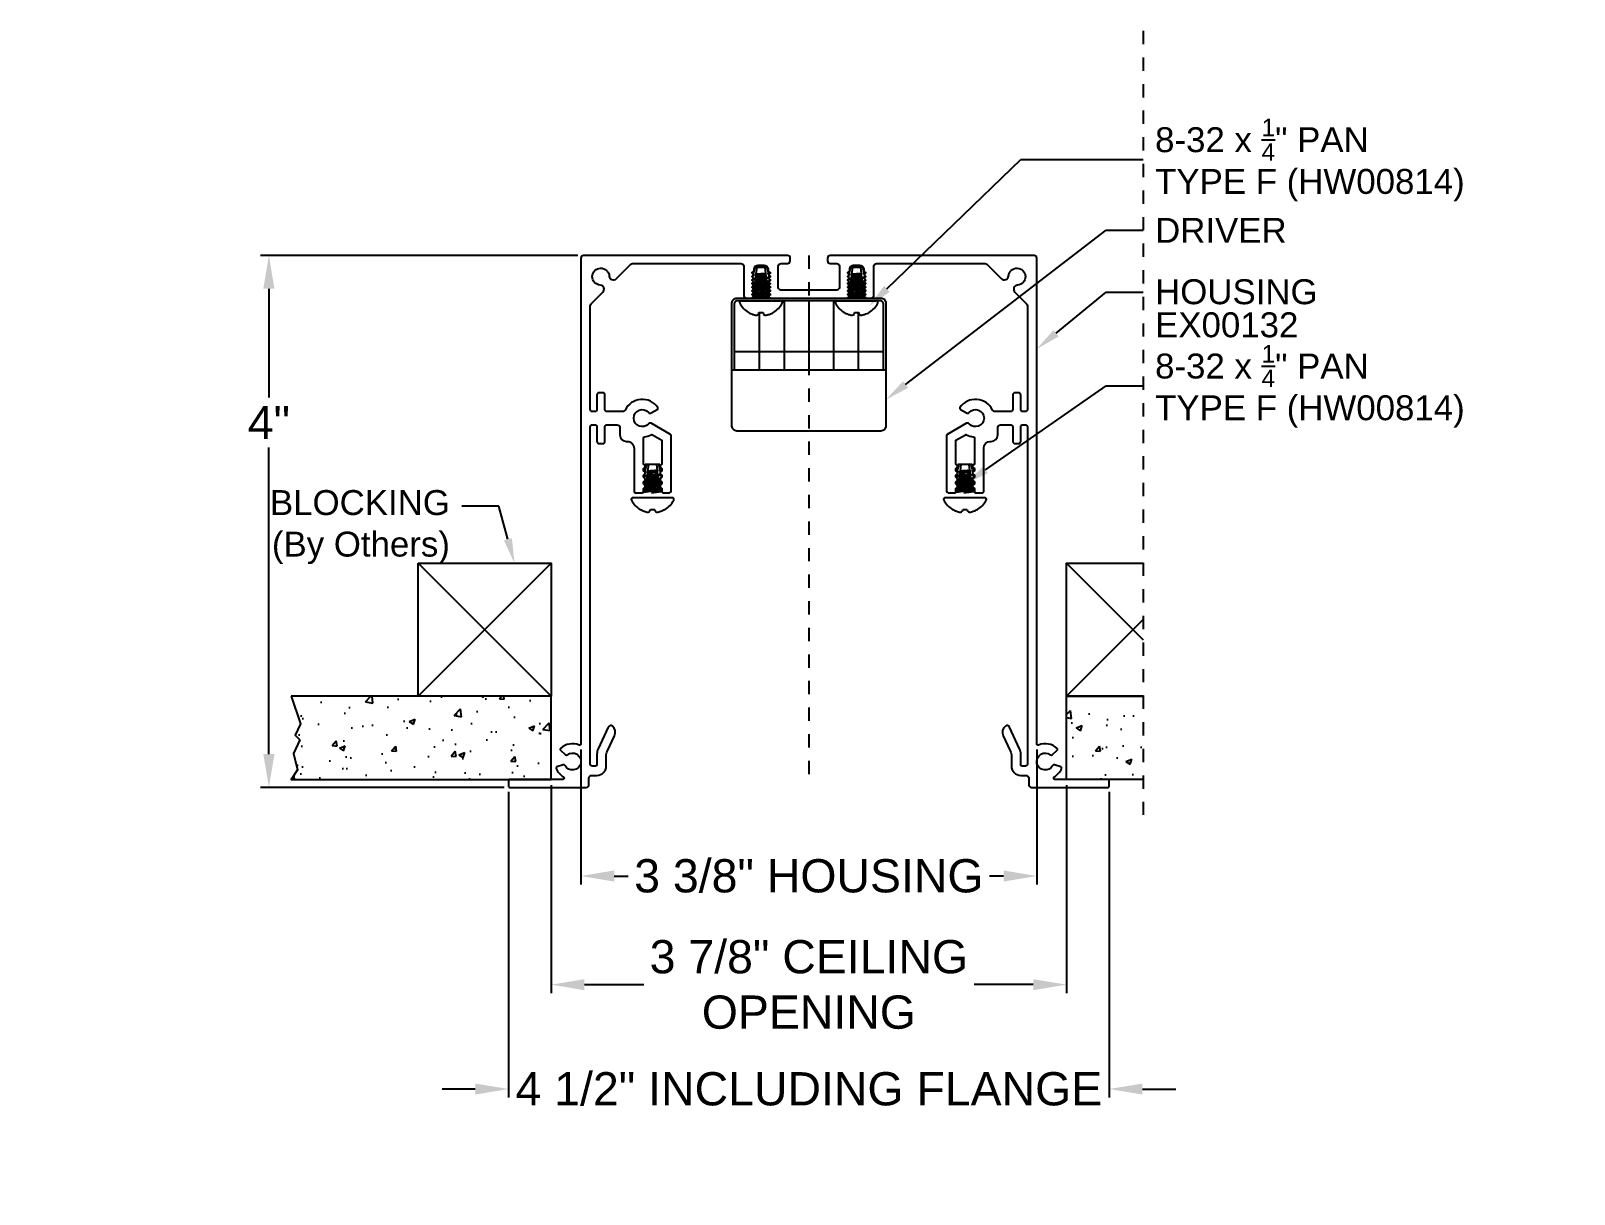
# Model space of a CAD drawing. Header units: inches. Extents: x -5.9 to 5.8, y -3.1 to 5.7.
import ezdxf
from ezdxf import colors
from ezdxf.entities.mleader import LeaderData, LeaderLine
from ezdxf.math import Vec2, Vec3

# ---------------------------------------------------------------- set-up
doc = ezdxf.new("R2010")
doc.units = ezdxf.units.IN
doc.header["$LTSCALE"] = 0.5
doc.header["$MEASUREMENT"] = 0
doc.linetypes.add('PHANTOM', pattern=[0.5, 0.25, -0.05, 0.05, -0.05, 0.05, -0.05])
doc.layers.get('Defpoints').update_dxf_attribs({"linetype": 'CONTINUOUS'})
for name, color, linetype in [('Ceiling', 42, 'CONTINUOUS'), ('Driver', 210, 'CONTINUOUS'), ('FAB DWG', 221, 'CONTINUOUS'), ('Hardware', 242, 'CONTINUOUS'), ('Housing', 150, 'CONTINUOUS')]:
    doc.layers.add(name, color=color, linetype=linetype)
doc.layers.add('Construction', color=60, linetype='PHANTOM', plot=False)
doc.layers.add('CUST DWG', color=60, linetype='CONTINUOUS', lineweight=20)
doc.styles.add('LSAD_Standard', font='arial.ttf')
doc.styles.get("Standard").update_dxf_attribs({"font": 'arial.ttf'})
doc.dimstyles.new('LSAD_CustDims', dxfattribs={"dimtxt": 1, "dimasz": 1, "dimexe": 0.0625, "dimexo": 0.042969, "dimgap": 0.0625, "dimtad": 0, "dimtih": 1, "dimtoh": 1, "dimdec": 3, "dimzin": 0, "dimdsep": 46, "dimlunit": 4, "dimtxsty": 'Standard', "dimcen": 0.125, "dimclrd": 256, "dimclre": 256, "dimclrt": 256, "dimadec": 0, "dimazin": 0, "dimtfac": 1, "dimtdec": 3, "dimtix": 1, "dimtofl": 0, "dimtmove": 0, "dimatfit": 3, "dimfxl": 1, "dimfrac": 2, "dimtolj": 1, "dimtzin": 0, "dimarcsym": 0})

msp = doc.modelspace()

# ---------------------------------------------------------------- texts
at = {"layer": 'FAB DWG', "ltscale": 0.5, "transparency": 16777216, "insert": (2.604, 3.5727), "char_height": 0.1875, "width": 3.15153, "attachment_point": 1, "style": 'LSAD_Standard'}
msp.add_mtext('\\A1;EX00132', dxfattribs=at)

# ---------------------------------------------------------------- blocks, each defined once
blk = doc.blocks.new('*D0')
at = {"layer": 'CUST DWG', "lineweight": -2, "ltscale": 0.5, "transparency": 16777216}
for p, q in [((-1.737, 4), (-4.123, 4)), ((-4.061, 3.75), (-4.061, 2.932)), ((-4.061, 0.25), (-4.061, 2.557)), ((-2.292, 0), (-4.123, 0))]:
    blk.add_line(p, q, dxfattribs=at)
at = {"layer": 'CUST DWG', "ltscale": 0.5, "transparency": 16777216}
for points in [[(-4.103, 3.75), (-4.019, 3.75), (-4.061, 4)], [(-4.103, 0.25), (-4.019, 0.25), (-4.061, 0)]]:
    blk.add_solid(points, dxfattribs=at)
at = {"layer": 'Defpoints', "color": 0, "ltscale": 0.5, "transparency": 16777216}
for p in [(-4.061, 4), (-1.694, 4), (-2.249, 0)]:
    blk.add_point(p, dxfattribs=at)
at = {"layer": 'CUST DWG', "ltscale": 0.5, "transparency": 16777216, "insert": (-4.061, 2.744), "char_height": 0.25, "attachment_point": 5}
blk.add_mtext('\\A1;4"', dxfattribs=at)
blk = doc.blocks.new('*D1')
at = {"layer": 'CUST DWG', "lineweight": -2, "ltscale": 0.5, "transparency": 16777216}
for p, q in [((-1.714, 0.285), (-1.714, -0.73)), ((1.714, 0.285), (1.714, -0.73)), ((-1.464, -0.667), (-1.358, -0.667)), ((1.464, -0.667), (1.358, -0.667))]:
    blk.add_line(p, q, dxfattribs=at)
at = {"layer": 'CUST DWG', "ltscale": 0.5, "transparency": 16777216}
for points in [[(-1.464, -0.625), (-1.464, -0.709), (-1.714, -0.667)], [(1.464, -0.625), (1.464, -0.709), (1.714, -0.667)]]:
    blk.add_solid(points, dxfattribs=at)
at = {"layer": 'Defpoints', "color": 0, "ltscale": 0.5, "transparency": 16777216}
for p in [(-1.714, 0.327), (1.714, 0.327), (-1.714, -0.667)]:
    blk.add_point(p, dxfattribs=at)
at = {"layer": 'CUST DWG', "ltscale": 0.5, "transparency": 16777216, "insert": (0, -0.667), "char_height": 0.25, "attachment_point": 5}
blk.add_mtext('\\A1;3 3/8" HOUSING', dxfattribs=at)
blk = doc.blocks.new('*D2')
at = {"layer": 'CUST DWG', "lineweight": -2, "ltscale": 0.5, "transparency": 16777216}
for p, q in [((-2.259, -0.033), (-2.259, -2.332)), ((2.259, -0.033), (2.259, -2.332)), ((-2.509, -2.269), (-2.759, -2.269)), ((2.509, -2.269), (2.759, -2.269))]:
    blk.add_line(p, q, dxfattribs=at)
at = {"layer": 'CUST DWG', "ltscale": 0.5, "transparency": 16777216}
for points in [[(-2.509, -2.228), (-2.509, -2.311), (-2.259, -2.269)], [(2.509, -2.228), (2.509, -2.311), (2.259, -2.269)]]:
    blk.add_solid(points, dxfattribs=at)
at = {"layer": 'Defpoints', "color": 0, "ltscale": 0.5, "transparency": 16777216}
for p in [(-2.259, 0.01), (2.259, 0.01), (-2.259, -2.269)]:
    blk.add_point(p, dxfattribs=at)
at = {"layer": 'CUST DWG', "ltscale": 0.5, "transparency": 16777216, "insert": (0, -2.269), "char_height": 0.25, "attachment_point": 5}
blk.add_mtext('\\A1;4 1/2" INCLUDING FLANGE', dxfattribs=at)
blk = doc.blocks.new('*D3')
at = {"layer": 'CUST DWG', "lineweight": -2, "ltscale": 0.5, "transparency": 16777216}
for p, q in [((-1.938, 0.017), (-1.938, -1.547)), ((1.937, 0.017), (1.937, -1.547)), ((-1.688, -1.484), (-1.242, -1.484)), ((1.687, -1.484), (1.242, -1.484))]:
    blk.add_line(p, q, dxfattribs=at)
at = {"layer": 'CUST DWG', "ltscale": 0.5, "transparency": 16777216}
for points in [[(-1.688, -1.443), (-1.688, -1.526), (-1.938, -1.484)], [(1.687, -1.443), (1.687, -1.526), (1.937, -1.484)]]:
    blk.add_solid(points, dxfattribs=at)
at = {"layer": 'Defpoints', "color": 0, "ltscale": 0.5, "transparency": 16777216}
for p in [(-1.938, 0.06), (1.937, 0.06), (-1.938, -1.484)]:
    blk.add_point(p, dxfattribs=at)
at = {"layer": 'CUST DWG', "ltscale": 0.5, "transparency": 16777216, "insert": (0, -1.484), "char_height": 0.25, "width": 2.93711, "attachment_point": 5}
blk.add_mtext('\\A1;3 7/8" CEILING OPENING', dxfattribs=at)

# ---------------------------------------------------------------- dimensions: what is measured, and where the dimension line sits
at = {"layer": 'CUST DWG', "ltscale": 0.5, "transparency": 16777216}
dim = msp.add_linear_dim(base=(-4.0609, 4), p1=(-2.249, 0), p2=(-1.6938, 4), angle=90, dimstyle='LSAD_CustDims', override={"dimtxt": 0.25, "dimasz": 0.25}, dxfattribs=at)
dim.commit()
dim.dimension.update_dxf_attribs({"geometry": '*D0', "text_midpoint": (-4.0609, 2.7441), "dimtype": 128})
for base, p1, p2, text, picture, middle in [((-1.7137503, -0.6670715), (1.7137499, 0.3274881), (-1.7137503, 0.3274881), '<> HOUSING', '*D1', (-0.0000002, -0.6670715)), ((-2.259, -2.2694), (2.259, 0.01), (-2.259, 0.01), '<> INCLUDING FLANGE', '*D2', (0, -2.2694))]:
    dim = msp.add_linear_dim(base=base, p1=p1, p2=p2, angle=180, text=text, dimstyle='LSAD_CustDims', override={"dimtxt": 0.25, "dimasz": 0.25}, dxfattribs=at)
    dim.commit()
    dim.dimension.update_dxf_attribs({"geometry": picture, "text_midpoint": middle})
dim = msp.add_linear_dim(base=(-1.9375, -1.4843), p1=(1.9375, 0.06), p2=(-1.9375, 0.06), angle=180, text='<> CEILING OPENING', dimstyle='LSAD_CustDims', override={"dimtxt": 0.25, "dimasz": 0.25}, dxfattribs=at)
dim.commit()
dim.dimension.update_dxf_attribs({"geometry": '*D3', "text_midpoint": (0, -1.4843), "dimtype": 128})

# ---------------------------------------------------------------- hatches: boundary and pattern name
at = {"layer": 'Ceiling', "ltscale": 0.5, "transparency": 16777216}
h = msp.add_hatch(dxfattribs=at)
h.set_pattern_fill('AR-CONC', color=256, scale=0.0625)
h.paths.add_polyline_path([(-1.9375, 0.06), (-1.9375, 0.685), (-3.8936, 0.685), (-3.8234, 0.4784), (-3.8644, 0.3914), (-3.8283, 0.357), (-3.8765, 0.2552), (-3.8447, 0.1322), (-3.8936, 0.06)])
h.paths.add_polyline_path([(1.9375, 0.685), (2.514, 0.685), (2.514, 0.06), (1.9375, 0.06)])

# ---------------------------------------------------------------- linework, layer by layer
for p, q in [((-2.9375, 1.685), (-1.9375, 0.685)), ((-1.9375, 1.685), (-2.9375, 0.685)), ((1.9375, 1.685), (2.514, 1.1086)), ((2.514, 1.2615), (1.9375, 0.685))]:
    msp.add_line(p, q, dxfattribs=at)
msp.add_lwpolyline([(-2.9375, 1.685), (-1.9375, 1.685), (-1.9375, 0.685), (-2.9375, 0.685)], close=True, dxfattribs=at)
msp.add_lwpolyline([(2.514, 0.685), (1.9375, 0.685), (1.9375, 1.685), (2.514, 1.685)], dxfattribs=at)
at = {"layer": 'Ceiling', "transparency": 16777216}
msp.add_lwpolyline([(-3.8936, 0.685), (-3.8234, 0.4784), (-3.8644, 0.3914), (-3.8283, 0.357), (-3.8765, 0.2552), (-3.8447, 0.1322), (-3.8936, 0.06), (-1.9375, 0.06), (-1.9375, 0.685)], close=True, dxfattribs=at)
msp.add_lwpolyline([(2.514, 0.06), (1.9375, 0.06), (1.9375, 0.685), (2.514, 0.685)], dxfattribs=at)
at = {"layer": 'Construction', "ltscale": 0.5, "transparency": 16777216}
for p, q in [((2.514, 5.6898), (2.514, -0.2065)), ((0, 4), (0, 0))]:
    msp.add_line(p, q, dxfattribs=at)
at = {"layer": 'Driver', "transparency": 16777216}
for p, q in [((-0.5592, 3.1367), (-0.5592, 3.643)), ((0.5408, 3.66), (-0.5422, 3.66)), ((-0.1869, 3.66), (-0.1869, 3.1367)), ((0, 3.66), (0, 3.1367)), ((0.1855, 3.66), (0.1855, 3.1367)), ((0.5578, 3.643), (0.5578, 3.1367)), ((-0.3731, 3.5719), (-0.3731, 3.1367)), ((0.3717, 3.5719), (0.3717, 3.1367)), ((0.5578, 3.2747), (-0.5592, 3.2747)), ((0.5778, 3.1367), (-0.5792, 3.1367))]:
    msp.add_line(p, q, dxfattribs=at)
msp.add_lwpolyline([(-0.5785, 2.717), (-0.5785, 3.643, -0.4142136), (-0.5415, 3.68), (0.5415, 3.68, -0.4142136), (0.5785, 3.643), (0.5785, 2.717, -0.4142136), (0.5415, 2.68), (-0.5415, 2.68, -0.4142136)], format="xyb", close=True, dxfattribs=at)
for centre, start, end in [((-0.5422, 3.643), 90, 180), ((0.5408, 3.643), 0, 90)]:
    msp.add_arc(centre, 0.017, start, end, dxfattribs=at)
at = {"layer": 'Hardware', "linetype": 'Continuous', "transparency": 16777216}
for p, q in [((-0.4254, 3.873), (-0.4269, 3.8675)), ((-0.4231, 3.8457), (-0.4249, 3.8388)), ((-0.4066, 3.91), (-0.4193, 3.8608)), ((-0.4185, 3.8596), (-0.4151, 3.8582)), ((-0.4151, 3.8582), (-0.4145, 3.8504)), ((-0.31, 3.91), (-0.4094, 3.91)), ((-0.3993, 3.8287), (-0.3985, 3.8354)), ((-0.3985, 3.8354), (-0.3968, 3.8488)), ((-0.3968, 3.8488), (-0.3964, 3.8524)), ((-0.3964, 3.8524), (-0.3954, 3.8603)), ((-0.3954, 3.8603), (-0.3952, 3.8622)), ((-0.3952, 3.8622), (-0.3893, 3.91)), ((-0.3315, 3.91), (-0.3262, 3.8668)), ((-0.3262, 3.8668), (-0.3261, 3.8659)), ((-0.3261, 3.8659), (-0.3251, 3.8581)), ((-0.3251, 3.8581), (-0.3247, 3.8551)), ((-0.3247, 3.8551), (-0.3229, 3.8399)), ((-0.3229, 3.8399), (-0.3223, 3.835)), ((-0.3223, 3.835), (-0.3213, 3.8272)), ((-0.3036, 3.8689), (-0.3142, 3.91)), ((-0.3082, 3.8287), (-0.3075, 3.8366)), ((-0.3055, 3.8603), (-0.3049, 3.8682)), ((-0.3014, 3.8583), (-0.3055, 3.8603)), ((-0.3049, 3.8682), (-0.3036, 3.8689)), ((-0.2967, 3.8421), (-0.2986, 3.8495)), ((-0.2949, 3.8712), (-0.2958, 3.8744)), ((-0.2958, 3.8704), (-0.2953, 3.8707)), ((-0.2953, 3.8651), (-0.2953, 3.8707)), ((-0.2953, 3.8381), (-0.2953, 3.8394)), ((0.294, 3.873), (0.2924, 3.8675)), ((0.2963, 3.8457), (0.2945, 3.8388)), ((0.3128, 3.91), (0.3001, 3.8608)), ((0.3009, 3.8596), (0.3043, 3.8582)), ((0.3043, 3.8582), (0.3049, 3.8504)), ((0.4094, 3.91), (0.31, 3.91)), ((0.3201, 3.8287), (0.3209, 3.8354)), ((0.3209, 3.8354), (0.3226, 3.8488)), ((0.3226, 3.8488), (0.323, 3.8524)), ((0.323, 3.8524), (0.324, 3.8603)), ((0.324, 3.8603), (0.3242, 3.8622)), ((0.3242, 3.8622), (0.3301, 3.91)), ((0.3879, 3.91), (0.3932, 3.8668)), ((0.3932, 3.8668), (0.3933, 3.8659)), ((0.3933, 3.8659), (0.3943, 3.8581)), ((0.3943, 3.8581), (0.3946, 3.8551)), ((0.3946, 3.8551), (0.3965, 3.8399)), ((0.3965, 3.8399), (0.3971, 3.835)), ((0.3971, 3.835), (0.3981, 3.8272)), ((0.4158, 3.8689), (0.4052, 3.91)), ((0.4112, 3.8287), (0.4119, 3.8366)), ((0.4139, 3.8603), (0.4145, 3.8682)), ((0.418, 3.8583), (0.4139, 3.8603)), ((0.4145, 3.8682), (0.4158, 3.8689)), ((0.4227, 3.8421), (0.4207, 3.8495)), ((0.4245, 3.8712), (0.4236, 3.8744)), ((0.4236, 3.8704), (0.4241, 3.8707)), ((0.4241, 3.8651), (0.4241, 3.8707)), ((0.4241, 3.8381), (0.4241, 3.8394)), ((-0.4255, 3.8241), (-0.4255, 3.8238)), ((-0.4255, 3.819), (-0.4255, 3.8165)), ((-0.4255, 3.792), (-0.4255, 3.7853)), ((-0.4255, 3.7616), (-0.4255, 3.7582)), ((-0.4085, 3.7887), (-0.4158, 3.785)), ((-0.4046, 3.785), (-0.4158, 3.785)), ((-0.4125, 3.8273), (-0.4117, 3.8196)), ((-0.4094, 3.7964), (-0.4085, 3.7887)), ((-0.4046, 3.785), (-0.4041, 3.7892)), ((-0.4041, 3.7892), (-0.4032, 3.7971)), ((-0.4032, 3.7971), (-0.4018, 3.8078)), ((-0.4018, 3.8078), (-0.4014, 3.8117)), ((-0.4014, 3.8117), (-0.4002, 3.8208)), ((-0.4014, 3.8117), (-0.3808, 3.813)), ((-0.4002, 3.8208), (-0.3993, 3.8287)), ((-0.3196, 3.813), (-0.3808, 3.813)), ((-0.3213, 3.8272), (-0.3202, 3.8177)), ((-0.3202, 3.8177), (-0.3196, 3.813)), ((-0.3196, 3.813), (-0.3185, 3.8041)), ((-0.3196, 3.813), (-0.3196, 3.813)), ((-0.3185, 3.8041), (-0.3175, 3.7963)), ((-0.3175, 3.7963), (-0.3162, 3.7859)), ((-0.3162, 3.7859), (-0.3161, 3.785)), ((-0.2942, 3.785), (-0.3161, 3.785)), ((-0.3113, 3.797), (-0.3105, 3.8049)), ((-0.2953, 3.7381), (-0.2953, 3.739)), ((-0.2953, 3.7381), (-0.2903, 3.7352)), ((-0.2912, 3.7875), (-0.2911, 3.788)), ((-0.2899, 3.8156), (-0.2901, 3.8161)), ((0.2939, 3.8241), (0.2939, 3.8238)), ((0.2939, 3.819), (0.2939, 3.8165)), ((0.2939, 3.792), (0.2939, 3.7853)), ((0.2939, 3.7616), (0.2939, 3.7582)), ((0.3108, 3.7887), (0.3035, 3.785)), ((0.3147, 3.785), (0.3035, 3.785)), ((0.3069, 3.8273), (0.3076, 3.8196)), ((0.31, 3.7964), (0.3108, 3.7887)), ((0.3147, 3.785), (0.3152, 3.7892)), ((0.3152, 3.7892), (0.3162, 3.7971)), ((0.3162, 3.7971), (0.3175, 3.8078)), ((0.3175, 3.8078), (0.318, 3.8117)), ((0.318, 3.8117), (0.3191, 3.8208)), ((0.318, 3.8117), (0.3386, 3.813)), ((0.3191, 3.8208), (0.3201, 3.8287)), ((0.3998, 3.813), (0.3386, 3.813)), ((0.3981, 3.8272), (0.3992, 3.8177)), ((0.3992, 3.8177), (0.3998, 3.813)), ((0.3998, 3.813), (0.4009, 3.8041)), ((0.3998, 3.813), (0.3998, 3.813)), ((0.4009, 3.8041), (0.4018, 3.7963)), ((0.4018, 3.7963), (0.4031, 3.7859)), ((0.4031, 3.7859), (0.4032, 3.785)), ((0.4252, 3.785), (0.4032, 3.785)), ((0.408, 3.797), (0.4089, 3.8049)), ((0.4241, 3.7381), (0.4241, 3.739)), ((0.4241, 3.7381), (0.4291, 3.7352)), ((0.4282, 3.7875), (0.4283, 3.788)), ((0.4294, 3.8156), (0.4293, 3.8161)), ((-0.5083, 3.66), (-0.2124, 3.66)), ((-0.2953, 3.7069), (-0.2953, 3.712)), ((-0.2953, 3.68), (-0.2953, 3.6831)), ((0.211, 3.66), (0.5069, 3.66)), ((0.4241, 3.7069), (0.4241, 3.712)), ((0.4241, 3.68), (0.4241, 3.6831)), ((-0.4552, 3.5719), (-0.4537, 3.5719)), ((-0.3797, 3.5574), (-0.3771, 3.5719)), ((-0.3771, 3.5719), (-0.3437, 3.5719)), ((-0.3437, 3.5719), (-0.3411, 3.5574)), ((-0.2671, 3.5719), (-0.2656, 3.5719)), ((0.2642, 3.5719), (0.2657, 3.5719)), ((0.3397, 3.5574), (0.3423, 3.5719)), ((0.3423, 3.5719), (0.3757, 3.5719)), ((0.3757, 3.5719), (0.3783, 3.5574)), ((0.4523, 3.5719), (0.4538, 3.5719)), ((-1.2369, 2.4044), (-1.2436, 2.3808)), ((-1.2406, 2.3428), (-1.2406, 2.3353)), ((-1.2217, 2.4288), (-1.2346, 2.3788)), ((-1.2346, 2.3788), (-1.2302, 2.3769)), ((-1.23, 2.4288), (-1.2322, 2.4209)), ((-1.2302, 2.3769), (-1.2296, 2.3692)), ((-1.2217, 2.4288), (-1.23, 2.4288)), ((-1.2276, 2.3461), (-1.2268, 2.3383)), ((-1.2044, 2.4288), (-1.2217, 2.4288)), ((-1.2183, 2.3159), (-1.217, 2.3265)), ((-1.217, 2.3265), (-1.2165, 2.3305)), ((-1.2165, 2.3305), (-1.2154, 2.3396)), ((-1.2165, 2.3305), (-1.1959, 2.3318)), ((-1.2154, 2.3396), (-1.2144, 2.3475)), ((-1.2144, 2.3475), (-1.2136, 2.3541)), ((-1.2136, 2.3541), (-1.2119, 2.3675)), ((-1.2119, 2.3675), (-1.2115, 2.3712)), ((-1.2115, 2.3712), (-1.2105, 2.3791)), ((-1.2105, 2.3791), (-1.2103, 2.381)), ((-1.2103, 2.381), (-1.2044, 2.4288)), ((-1.1466, 2.4288), (-1.2044, 2.4288)), ((-1.1347, 2.3318), (-1.1959, 2.3318)), ((-1.1466, 2.4288), (-1.1413, 2.3855)), ((-1.1293, 2.4288), (-1.1466, 2.4288)), ((-1.1413, 2.3855), (-1.1412, 2.3846)), ((-1.1412, 2.3846), (-1.1402, 2.3769)), ((-1.1402, 2.3769), (-1.1399, 2.3739)), ((-1.1399, 2.3739), (-1.138, 2.3586)), ((-1.138, 2.3586), (-1.1374, 2.3537)), ((-1.1374, 2.3537), (-1.1364, 2.346)), ((-1.1364, 2.346), (-1.1353, 2.3364)), ((-1.1353, 2.3364), (-1.1347, 2.3318)), ((-1.1347, 2.3318), (-1.1336, 2.3228)), ((-1.1347, 2.3318), (-1.1347, 2.3318)), ((-1.1336, 2.3228), (-1.1327, 2.3151)), ((-1.1187, 2.3876), (-1.1293, 2.4288)), ((-1.121, 2.4288), (-1.1293, 2.4288)), ((-1.1265, 2.3158), (-1.1256, 2.3237)), ((-1.1233, 2.3474), (-1.1226, 2.3553)), ((-1.1184, 2.4194), (-1.121, 2.4288)), ((-1.1206, 2.3791), (-1.12, 2.387)), ((-1.116, 2.3768), (-1.1206, 2.3791)), ((-1.12, 2.387), (-1.1187, 2.3876)), ((-1.115, 2.3732), (-1.116, 2.3768)), ((-1.11, 2.39), (-1.1145, 2.4059)), ((-1.1109, 2.3891), (-1.1104, 2.3894)), ((-1.1104, 2.3819), (-1.1104, 2.3895)), ((-1.1104, 2.3819), (-1.1072, 2.38)), ((-1.1104, 2.3506), (-1.1104, 2.3525)), ((-1.1104, 2.3506), (-1.1048, 2.3474)), ((-1.105, 2.334), (-1.1064, 2.3396)), ((1.1127, 2.4044), (1.106, 2.3808)), ((1.109, 2.3428), (1.109, 2.3353)), ((1.1279, 2.4288), (1.1151, 2.3788)), ((1.1151, 2.3788), (1.1194, 2.3769)), ((1.1196, 2.4288), (1.1174, 2.4209)), ((1.1194, 2.3769), (1.12, 2.3692)), ((1.1279, 2.4288), (1.1196, 2.4288)), ((1.122, 2.3461), (1.1228, 2.3383)), ((1.1452, 2.4288), (1.1279, 2.4288)), ((1.1313, 2.3159), (1.1326, 2.3265)), ((1.1326, 2.3265), (1.1331, 2.3305)), ((1.1331, 2.3305), (1.1342, 2.3396)), ((1.1331, 2.3305), (1.1537, 2.3318)), ((1.1342, 2.3396), (1.1352, 2.3475)), ((1.1352, 2.3475), (1.136, 2.3541)), ((1.136, 2.3541), (1.1377, 2.3675)), ((1.1377, 2.3675), (1.1381, 2.3712)), ((1.1381, 2.3712), (1.1391, 2.3791)), ((1.1391, 2.3791), (1.1393, 2.381)), ((1.1393, 2.381), (1.1452, 2.4288)), ((1.203, 2.4288), (1.1452, 2.4288)), ((1.2149, 2.3318), (1.1537, 2.3318)), ((1.203, 2.4288), (1.2083, 2.3855)), ((1.2203, 2.4288), (1.203, 2.4288)), ((1.2083, 2.3855), (1.2084, 2.3846)), ((1.2084, 2.3846), (1.2094, 2.3769)), ((1.2094, 2.3769), (1.2097, 2.3739)), ((1.2097, 2.3739), (1.2116, 2.3586)), ((1.2116, 2.3586), (1.2122, 2.3537)), ((1.2122, 2.3537), (1.2132, 2.346)), ((1.2132, 2.346), (1.2143, 2.3364)), ((1.2143, 2.3364), (1.2149, 2.3318)), ((1.2149, 2.3318), (1.216, 2.3228)), ((1.2149, 2.3318), (1.2149, 2.3318)), ((1.216, 2.3228), (1.217, 2.3151)), ((1.2309, 2.3876), (1.2203, 2.4288)), ((1.2286, 2.4288), (1.2203, 2.4288)), ((1.2232, 2.3158), (1.224, 2.3237)), ((1.2263, 2.3474), (1.227, 2.3553)), ((1.2313, 2.4194), (1.2286, 2.4288)), ((1.229, 2.3791), (1.2296, 2.387)), ((1.2337, 2.3768), (1.229, 2.3791)), ((1.2296, 2.387), (1.2309, 2.3876)), ((1.2346, 2.3732), (1.2337, 2.3768)), ((1.2396, 2.39), (1.2351, 2.4059)), ((1.2387, 2.3891), (1.2392, 2.3894)), ((1.2392, 2.3819), (1.2392, 2.3895)), ((1.2392, 2.3819), (1.2424, 2.38)), ((1.2392, 2.3506), (1.2392, 2.3525)), ((1.2392, 2.3506), (1.2448, 2.3474)), ((1.2446, 2.334), (1.2432, 2.3396)), ((-1.2406, 2.2803), (-1.2406, 2.2782)), ((-1.2406, 2.2491), (-1.2406, 2.2415)), ((-1.2406, 2.2178), (-1.2406, 2.2148)), ((-1.2237, 2.3075), (-1.231, 2.3038)), ((-1.2198, 2.3038), (-1.231, 2.3038)), ((-1.2245, 2.3152), (-1.2237, 2.3075)), ((-1.2198, 2.3038), (-1.2192, 2.308)), ((-1.2192, 2.308), (-1.2183, 2.3159)), ((-1.1327, 2.3151), (-1.1314, 2.3046)), ((-1.1314, 2.3046), (-1.1313, 2.3038)), ((-1.112, 2.3038), (-1.1313, 2.3038)), ((-1.1104, 2.2881), (-1.1104, 2.2957)), ((-1.1104, 2.2881), (-1.1048, 2.2849)), ((-1.1104, 2.2256), (-1.1104, 2.2332)), ((1.109, 2.2803), (1.109, 2.2782)), ((1.109, 2.2491), (1.109, 2.2415)), ((1.109, 2.2178), (1.109, 2.2148)), ((1.126, 2.3075), (1.1186, 2.3038)), ((1.1298, 2.3038), (1.1186, 2.3038)), ((1.1251, 2.3152), (1.126, 2.3075)), ((1.1298, 2.3038), (1.1304, 2.308)), ((1.1304, 2.308), (1.1313, 2.3159)), ((1.217, 2.3151), (1.2182, 2.3046)), ((1.2182, 2.3046), (1.2184, 2.3038)), ((1.2377, 2.3038), (1.2184, 2.3038)), ((1.2392, 2.2881), (1.2392, 2.2957)), ((1.2392, 2.2881), (1.2448, 2.2849)), ((1.2392, 2.2256), (1.2392, 2.2332)), ((-1.3235, 2.1788), (-1.0276, 2.1788)), ((-1.2703, 2.0907), (-1.2688, 2.0907)), ((-1.1948, 2.0762), (-1.1922, 2.0907)), ((-1.1922, 2.0907), (-1.1588, 2.0907)), ((-1.1588, 2.0907), (-1.1562, 2.0762)), ((-1.0822, 2.0907), (-1.0807, 2.0907)), ((1.0261, 2.1788), (1.3221, 2.1788)), ((1.0793, 2.0907), (1.0808, 2.0907)), ((1.1548, 2.0762), (1.1574, 2.0907)), ((1.1574, 2.0907), (1.1908, 2.0907)), ((1.1908, 2.0907), (1.1934, 2.0762)), ((1.2674, 2.0907), (1.2689, 2.0907))]:
    msp.add_line(p, q, dxfattribs=at)
at = {"layer": 'Hardware', "linetype": 'Continuous', "transparency": 16777216, "flags": 128}
for points in [[(-0.4145, 3.8504), (-0.4193, 3.8478), (-0.4231, 3.8457)], [(-0.3993, 3.8287), (-0.3925, 3.8293), (-0.3852, 3.8299), (-0.3773, 3.8305), (-0.3689, 3.8312), (-0.3604, 3.8319), (-0.352, 3.8325), (-0.3439, 3.8332), (-0.3361, 3.8338), (-0.3289, 3.8344), (-0.3223, 3.835)], [(-0.3964, 3.8524), (-0.3883, 3.8531), (-0.3795, 3.8538), (-0.3701, 3.8545), (-0.3604, 3.8553), (-0.3509, 3.8561), (-0.3417, 3.8568), (-0.333, 3.8575), (-0.3251, 3.8581)], [(-0.3954, 3.8603), (-0.3876, 3.861), (-0.379, 3.8616), (-0.3698, 3.8624), (-0.3604, 3.8631), (-0.3512, 3.8639), (-0.3422, 3.8646), (-0.3338, 3.8653), (-0.3261, 3.8659)], [(-0.3075, 3.8366), (-0.3009, 3.8399), (-0.2967, 3.8421)], [(-0.2958, 3.8391), (-0.2914, 3.8416), (-0.2901, 3.8424)], [(0.3049, 3.8504), (0.3001, 3.8478), (0.2963, 3.8457)], [(0.3201, 3.8287), (0.3269, 3.8293), (0.3342, 3.8299), (0.3421, 3.8305), (0.3504, 3.8312), (0.359, 3.8319), (0.3673, 3.8325), (0.3755, 3.8332), (0.3832, 3.8338), (0.3904, 3.8344), (0.3971, 3.835)], [(0.323, 3.8524), (0.331, 3.8531), (0.3398, 3.8538), (0.3492, 3.8545), (0.359, 3.8553), (0.3685, 3.8561), (0.3777, 3.8568), (0.3864, 3.8575), (0.3943, 3.8581)], [(0.324, 3.8603), (0.3318, 3.861), (0.3404, 3.8616), (0.3495, 3.8624), (0.359, 3.8631), (0.3682, 3.8639), (0.3772, 3.8646), (0.3856, 3.8653), (0.3933, 3.8659)], [(0.4119, 3.8366), (0.4185, 3.8399), (0.4227, 3.8421)], [(0.4235, 3.8391), (0.4279, 3.8416), (0.4293, 3.8424)], [(-0.425, 3.8168), (-0.4285, 3.8148)], [(-0.4282, 3.7629), (-0.4255, 3.7613)], [(-0.425, 3.7856), (-0.4255, 3.7853)], [(-0.4237, 3.7123), (-0.4181, 3.7128), (-0.4101, 3.7134), (-0.4014, 3.714), (-0.3921, 3.7146), (-0.382, 3.7153), (-0.3713, 3.7159), (-0.3604, 3.7166), (-0.3495, 3.7173), (-0.3388, 3.718), (-0.3287, 3.7187), (-0.3194, 3.7192), (-0.3107, 3.7198), (-0.3027, 3.7205), (-0.3018, 3.7206)], [(-0.4188, 3.7166), (-0.4181, 3.7167), (-0.4101, 3.7174), (-0.4014, 3.7179), (-0.3921, 3.7185), (-0.382, 3.7192), (-0.3713, 3.7199), (-0.3604, 3.7205), (-0.3495, 3.7212), (-0.3388, 3.7219), (-0.3287, 3.7226), (-0.3194, 3.7232), (-0.3107, 3.7237), (-0.3027, 3.7244), (-0.3009, 3.7246)], [(-0.4186, 3.744), (-0.4181, 3.7441), (-0.4101, 3.7447), (-0.4014, 3.7453), (-0.3921, 3.7459), (-0.382, 3.7465), (-0.3713, 3.7472), (-0.3604, 3.7479), (-0.3495, 3.7486), (-0.3388, 3.7493), (-0.3287, 3.7499), (-0.3194, 3.7505), (-0.3107, 3.7511), (-0.3027, 3.7517), (-0.3007, 3.7519)], [(-0.4176, 3.8294), (-0.4125, 3.8273)], [(-0.4176, 3.7753), (-0.4101, 3.7759), (-0.4014, 3.7765), (-0.3921, 3.7771), (-0.382, 3.7778), (-0.3713, 3.7784), (-0.3604, 3.7791), (-0.3495, 3.7798), (-0.3388, 3.7805), (-0.3287, 3.7812), (-0.3194, 3.7817), (-0.3107, 3.7823), (-0.3027, 3.783), (-0.2955, 3.7837)], [(-0.4176, 3.748), (-0.4101, 3.7486), (-0.4014, 3.7492), (-0.3921, 3.7498), (-0.382, 3.7504), (-0.3713, 3.7511), (-0.3604, 3.7518), (-0.3495, 3.7525), (-0.3388, 3.7532), (-0.3287, 3.7538), (-0.3194, 3.7544), (-0.3107, 3.755), (-0.3027, 3.7556), (-0.2955, 3.7563)], [(-0.4018, 3.8078), (-0.3924, 3.8084), (-0.3822, 3.809), (-0.3715, 3.8097), (-0.3604, 3.8104), (-0.3495, 3.8111), (-0.3389, 3.8118), (-0.3289, 3.8124), (-0.3196, 3.813)], [(-0.4002, 3.8208), (-0.3933, 3.8214), (-0.3858, 3.822), (-0.3777, 3.8227), (-0.3692, 3.8234), (-0.3604, 3.8241), (-0.3518, 3.8247), (-0.3434, 3.8254), (-0.3355, 3.8261), (-0.3281, 3.8266), (-0.3213, 3.8272)], [(-0.2917, 3.7363), (-0.2953, 3.7384)], [(0.2944, 3.8168), (0.2909, 3.8148)], [(0.2911, 3.7629), (0.2939, 3.7613)], [(0.2944, 3.7856), (0.2939, 3.7853)], [(0.2957, 3.7123), (0.3013, 3.7128), (0.3093, 3.7134), (0.318, 3.714), (0.3273, 3.7146), (0.3374, 3.7153), (0.348, 3.7159), (0.359, 3.7166), (0.3699, 3.7173), (0.3806, 3.718), (0.3907, 3.7187), (0.4, 3.7192), (0.4086, 3.7198), (0.4167, 3.7205), (0.4176, 3.7206)], [(0.3006, 3.7166), (0.3013, 3.7167), (0.3093, 3.7174), (0.318, 3.7179), (0.3273, 3.7185), (0.3374, 3.7192), (0.348, 3.7199), (0.359, 3.7205), (0.3699, 3.7212), (0.3806, 3.7219), (0.3907, 3.7226), (0.4, 3.7232), (0.4086, 3.7237), (0.4167, 3.7244), (0.4185, 3.7246)], [(0.3008, 3.744), (0.3013, 3.7441), (0.3093, 3.7447), (0.318, 3.7453), (0.3273, 3.7459), (0.3374, 3.7465), (0.348, 3.7472), (0.359, 3.7479), (0.3699, 3.7486), (0.3806, 3.7493), (0.3907, 3.7499), (0.4, 3.7505), (0.4086, 3.7511), (0.4167, 3.7517), (0.4187, 3.7519)], [(0.3018, 3.8294), (0.3069, 3.8273)], [(0.3018, 3.7753), (0.3093, 3.7759), (0.318, 3.7765), (0.3273, 3.7771), (0.3374, 3.7778), (0.348, 3.7784), (0.359, 3.7791), (0.3699, 3.7798), (0.3806, 3.7805), (0.3907, 3.7812), (0.4, 3.7817), (0.4086, 3.7823), (0.4167, 3.783), (0.4239, 3.7837)], [(0.3018, 3.748), (0.3093, 3.7486), (0.318, 3.7492), (0.3273, 3.7498), (0.3374, 3.7504), (0.348, 3.7511), (0.359, 3.7518), (0.3699, 3.7525), (0.3806, 3.7532), (0.3907, 3.7538), (0.4, 3.7544), (0.4086, 3.755), (0.4167, 3.7556), (0.4239, 3.7563)], [(0.3175, 3.8078), (0.3269, 3.8084), (0.3371, 3.809), (0.3479, 3.8097), (0.359, 3.8104), (0.3699, 3.8111), (0.3805, 3.8118), (0.3905, 3.8124), (0.3998, 3.813)], [(0.3191, 3.8208), (0.3261, 3.8214), (0.3335, 3.822), (0.3416, 3.8227), (0.3502, 3.8234), (0.359, 3.8241), (0.3676, 3.8247), (0.3759, 3.8254), (0.3839, 3.8261), (0.3912, 3.8266), (0.3981, 3.8272)], [(0.4277, 3.7363), (0.4241, 3.7384)], [(-0.4327, 3.68), (-0.4314, 3.6802), (-0.4253, 3.6809), (-0.4181, 3.6816), (-0.4101, 3.6822), (-0.4014, 3.6828), (-0.3921, 3.6834), (-0.382, 3.684), (-0.3713, 3.6847), (-0.3604, 3.6854), (-0.3495, 3.6861), (-0.3388, 3.6868), (-0.3287, 3.6874), (-0.3194, 3.688), (-0.3107, 3.6886), (-0.3027, 3.6892), (-0.3004, 3.6894)], [(-0.4238, 3.6849), (-0.4181, 3.6855), (-0.4101, 3.6861), (-0.4014, 3.6867), (-0.3921, 3.6873), (-0.382, 3.6879), (-0.3713, 3.6886), (-0.3604, 3.6893), (-0.3495, 3.69), (-0.3388, 3.6907), (-0.3287, 3.6913), (-0.3194, 3.6919), (-0.3107, 3.6925), (-0.3027, 3.6931), (-0.3018, 3.6932)], [(-0.2958, 3.6828), (-0.2942, 3.6838)], [(-0.2924, 3.7055), (-0.2953, 3.7072)], [(0.2867, 3.68), (0.288, 3.6802), (0.2941, 3.6809), (0.3013, 3.6816), (0.3093, 3.6822), (0.318, 3.6828), (0.3273, 3.6834), (0.3374, 3.684), (0.348, 3.6847), (0.359, 3.6854), (0.3699, 3.6861), (0.3806, 3.6868), (0.3907, 3.6874), (0.4, 3.688), (0.4086, 3.6886), (0.4167, 3.6892), (0.4189, 3.6894)], [(0.2956, 3.6849), (0.3013, 3.6855), (0.3093, 3.6861), (0.318, 3.6867), (0.3273, 3.6873), (0.3374, 3.6879), (0.348, 3.6886), (0.359, 3.6893), (0.3699, 3.69), (0.3806, 3.6907), (0.3907, 3.6913), (0.4, 3.6919), (0.4086, 3.6925), (0.4167, 3.6931), (0.4176, 3.6932)], [(0.4236, 3.6828), (0.4252, 3.6838)], [(0.427, 3.7055), (0.4241, 3.7072)], [(-1.2448, 2.345), (-1.2406, 2.3425)], [(-1.2401, 2.3356), (-1.2448, 2.3329)], [(-1.2404, 2.3515), (-1.2373, 2.3501), (-1.2276, 2.3461)], [(-1.2346, 2.3788), (-1.2374, 2.3784), (-1.2398, 2.3781), (-1.2403, 2.378)], [(-1.2296, 2.3692), (-1.2308, 2.3685)], [(-1.217, 2.3265), (-1.2076, 2.3271), (-1.1974, 2.3278), (-1.1866, 2.3285), (-1.1755, 2.3292), (-1.1646, 2.3299), (-1.154, 2.3305), (-1.144, 2.3312), (-1.1347, 2.3318)], [(-1.2154, 2.3396), (-1.2084, 2.3402), (-1.201, 2.3408), (-1.1929, 2.3414), (-1.1843, 2.3421), (-1.1755, 2.3428), (-1.1669, 2.3435), (-1.1586, 2.3442), (-1.1506, 2.3448), (-1.1433, 2.3454), (-1.1364, 2.346)], [(-1.2144, 2.3475), (-1.2076, 2.3481), (-1.2003, 2.3487), (-1.1924, 2.3493), (-1.1841, 2.35), (-1.1755, 2.3506), (-1.1672, 2.3513), (-1.159, 2.352), (-1.1513, 2.3526), (-1.1441, 2.3532), (-1.1374, 2.3537)], [(-1.2115, 2.3712), (-1.2035, 2.3718), (-1.1947, 2.3726), (-1.1852, 2.3733), (-1.1755, 2.3741), (-1.166, 2.3748), (-1.1568, 2.3756), (-1.1481, 2.3763), (-1.1402, 2.3769)], [(-1.2105, 2.3791), (-1.2027, 2.3797), (-1.1941, 2.3804), (-1.1849, 2.3811), (-1.1755, 2.3819), (-1.1663, 2.3826), (-1.1573, 2.3834), (-1.1489, 2.384), (-1.1412, 2.3846)], [(-1.1226, 2.3553), (-1.117, 2.3582)], [(-1.1082, 2.3809), (-1.1096, 2.3817), (-1.1104, 2.3822)], [(-1.1048, 2.3476), (-1.1104, 2.3509)], [(-1.1072, 2.38), (-1.1075, 2.3805), (-1.1082, 2.3809)], [(1.1048, 2.345), (1.109, 2.3425)], [(1.1095, 2.3356), (1.1048, 2.3329)], [(1.1092, 2.3515), (1.1124, 2.3501), (1.122, 2.3461)], [(1.1151, 2.3788), (1.1122, 2.3784), (1.1098, 2.3781), (1.1093, 2.378)], [(1.12, 2.3692), (1.1188, 2.3685)], [(1.1326, 2.3265), (1.142, 2.3271), (1.1522, 2.3278), (1.163, 2.3285), (1.1741, 2.3292), (1.185, 2.3299), (1.1956, 2.3305), (1.2056, 2.3312), (1.2149, 2.3318)], [(1.1342, 2.3396), (1.1412, 2.3402), (1.1487, 2.3408), (1.1568, 2.3414), (1.1653, 2.3421), (1.1741, 2.3428), (1.1827, 2.3435), (1.1911, 2.3442), (1.199, 2.3448), (1.2063, 2.3454), (1.2132, 2.346)], [(1.1352, 2.3475), (1.142, 2.3481), (1.1493, 2.3487), (1.1572, 2.3493), (1.1656, 2.35), (1.1741, 2.3506), (1.1824, 2.3513), (1.1906, 2.352), (1.1983, 2.3526), (1.2055, 2.3532), (1.2122, 2.3537)], [(1.1381, 2.3712), (1.1461, 2.3718), (1.1549, 2.3726), (1.1644, 2.3733), (1.1741, 2.3741), (1.1836, 2.3748), (1.1928, 2.3756), (1.2015, 2.3763), (1.2094, 2.3769)], [(1.1391, 2.3791), (1.1469, 2.3797), (1.1555, 2.3804), (1.1647, 2.3811), (1.1741, 2.3819), (1.1833, 2.3826), (1.1923, 2.3834), (1.2007, 2.384), (1.2084, 2.3846)], [(1.227, 2.3553), (1.2326, 2.3582)], [(1.2414, 2.3809), (1.24, 2.3817), (1.2392, 2.3822)], [(1.2448, 2.3476), (1.2392, 2.3509)], [(1.2424, 2.38), (1.2421, 2.3805), (1.2414, 2.3809)], [(-1.2457, 2.2206), (-1.2406, 2.2176)], [(-1.2448, 2.2929), (-1.2404, 2.2934), (-1.2332, 2.2941), (-1.2252, 2.2947), (-1.2165, 2.2953), (-1.2072, 2.2959), (-1.1971, 2.2965), (-1.1864, 2.2972), (-1.1755, 2.2979), (-1.1646, 2.2986), (-1.1539, 2.2993), (-1.1438, 2.2999), (-1.1345, 2.3005), (-1.1258, 2.3011), (-1.1178, 2.3017), (-1.1106, 2.3024), (-1.1104, 2.3024)], [(-1.2448, 2.2825), (-1.2406, 2.28)], [(-1.2448, 2.2343), (-1.2404, 2.2348), (-1.2332, 2.2355), (-1.2252, 2.2361), (-1.2165, 2.2367), (-1.2072, 2.2373), (-1.1971, 2.2379), (-1.1864, 2.2386), (-1.1755, 2.2393), (-1.1646, 2.24), (-1.1539, 2.2407), (-1.1438, 2.2413), (-1.1345, 2.2419), (-1.1258, 2.2425), (-1.1178, 2.2432), (-1.1106, 2.2438), (-1.1048, 2.2445)], [(-1.2398, 2.242), (-1.2448, 2.2391)], [(-1.2448, 2.2304), (-1.2404, 2.2309), (-1.2332, 2.2316), (-1.2252, 2.2322), (-1.2165, 2.2328), (-1.2072, 2.2334), (-1.1971, 2.234), (-1.1864, 2.2347), (-1.1755, 2.2354), (-1.1646, 2.2361), (-1.1539, 2.2368), (-1.1438, 2.2374), (-1.1345, 2.238), (-1.1258, 2.2386), (-1.1178, 2.2392), (-1.1106, 2.2399), (-1.1048, 2.2406)], [(-1.2424, 2.2498), (-1.2406, 2.2488)], [(-1.2303, 2.267), (-1.2252, 2.2674), (-1.2165, 2.268), (-1.2072, 2.2686), (-1.1971, 2.2692), (-1.1864, 2.2699), (-1.1755, 2.2706), (-1.1646, 2.2713), (-1.1539, 2.2719), (-1.1438, 2.2726), (-1.1345, 2.2732), (-1.1258, 2.2738), (-1.1178, 2.2744), (-1.1131, 2.2749)], [(-1.2303, 2.2631), (-1.2252, 2.2635), (-1.2165, 2.2641), (-1.2072, 2.2646), (-1.1971, 2.2653), (-1.1864, 2.266), (-1.1755, 2.2667), (-1.1646, 2.2674), (-1.1539, 2.268), (-1.1438, 2.2687), (-1.1345, 2.2693), (-1.1258, 2.2699), (-1.1178, 2.2705), (-1.1177, 2.2705)], [(-1.1112, 2.2952), (-1.1056, 2.2985)], [(-1.1109, 2.2329), (-1.1048, 2.2364)], [(-1.1048, 2.2851), (-1.1104, 2.2884)], [(-1.1045, 2.2225), (-1.1104, 2.2259)], [(1.1039, 2.2206), (1.109, 2.2176)], [(1.1048, 2.2929), (1.1092, 2.2934), (1.1164, 2.2941), (1.1244, 2.2947), (1.1331, 2.2953), (1.1424, 2.2959), (1.1525, 2.2965), (1.1632, 2.2972), (1.1741, 2.2979), (1.185, 2.2986), (1.1957, 2.2993), (1.2058, 2.2999), (1.2151, 2.3005), (1.2238, 2.3011), (1.2318, 2.3017), (1.239, 2.3024), (1.2392, 2.3024)], [(1.1048, 2.2825), (1.109, 2.28)], [(1.1048, 2.2343), (1.1092, 2.2348), (1.1164, 2.2355), (1.1244, 2.2361), (1.1331, 2.2367), (1.1424, 2.2373), (1.1525, 2.2379), (1.1632, 2.2386), (1.1741, 2.2393), (1.185, 2.24), (1.1957, 2.2407), (1.2058, 2.2413), (1.2151, 2.2419), (1.2238, 2.2425), (1.2318, 2.2432), (1.239, 2.2438), (1.2448, 2.2445)], [(1.1098, 2.242), (1.1048, 2.2391)], [(1.1048, 2.2304), (1.1092, 2.2309), (1.1164, 2.2316), (1.1244, 2.2322), (1.1331, 2.2328), (1.1424, 2.2334), (1.1525, 2.234), (1.1632, 2.2347), (1.1741, 2.2354), (1.185, 2.2361), (1.1957, 2.2368), (1.2058, 2.2374), (1.2151, 2.238), (1.2238, 2.2386), (1.2318, 2.2392), (1.239, 2.2399), (1.2448, 2.2406)], [(1.1073, 2.2498), (1.109, 2.2488)], [(1.1193, 2.267), (1.1244, 2.2674), (1.1331, 2.268), (1.1424, 2.2686), (1.1525, 2.2692), (1.1632, 2.2699), (1.1741, 2.2706), (1.185, 2.2713), (1.1957, 2.2719), (1.2058, 2.2726), (1.2151, 2.2732), (1.2238, 2.2738), (1.2318, 2.2744), (1.2366, 2.2749)], [(1.1194, 2.2631), (1.1244, 2.2635), (1.1331, 2.2641), (1.1424, 2.2646), (1.1525, 2.2653), (1.1632, 2.266), (1.1741, 2.2667), (1.185, 2.2674), (1.1957, 2.268), (1.2058, 2.2687), (1.2151, 2.2693), (1.2238, 2.2699), (1.2318, 2.2705), (1.2319, 2.2705)], [(1.2384, 2.2952), (1.244, 2.2985)], [(1.2387, 2.2329), (1.2448, 2.2364)], [(1.2448, 2.2851), (1.2392, 2.2884)], [(1.2451, 2.2225), (1.2392, 2.2259)]]:
    msp.add_lwpolyline(points, dxfattribs=at)
at = {"layer": 'Hardware', "linetype": 'Continuous', "transparency": 16777216}
for centre, radius, start, end in [((-0.4222, 3.8226), 0.0231, 92.14885, 99.8155), ((-0.4134, 3.8216), 0.0288, 92.08952, 104.67961), ((-0.4154, 3.8389), 0.0192, 89.13439, 97.42281), ((-2.5913, 41.2263), 37.4552, 273.35637, 273.47219), ((-1.7955, 20.1996), 16.4105, 274.88949, 275.14207), ((-2.1526, 30.8472), 27.0422, 273.72623, 273.87272), ((-0.3108, 3.88), 0.0436, 274.37431, 290.07984), ((-0.3052, 3.8791), 0.0188, 269.14375, 286.50957), ((-0.3061, 3.8931), 0.0249, 272.61232, 294.14661), ((-0.3029, 3.8838), 0.0149, 267.2086, 302.4124), ((-0.2956, 3.8583), 0.0163, 266.1446, 290.12391), ((0.2971, 3.8226), 0.0231, 92.14885, 99.8155), ((0.306, 3.8216), 0.0288, 92.08952, 104.67961), ((0.304, 3.8389), 0.0192, 89.13439, 97.42281), ((-1.8719, 41.2263), 37.4552, 273.35637, 273.47219), ((-1.0762, 20.1996), 16.4105, 274.88949, 275.14207), ((-1.4332, 30.8472), 27.0422, 273.72623, 273.87272), ((0.4086, 3.88), 0.0436, 274.37431, 290.07984), ((0.4141, 3.8791), 0.0188, 269.14375, 286.50957), ((0.4133, 3.8931), 0.0249, 272.61232, 294.14661), ((0.4165, 3.8838), 0.0149, 267.2086, 302.4124), ((0.4237, 3.8583), 0.0163, 266.1446, 290.12391), ((0.1766, 2.6993), 1.2654, 117.7058, 118.41121), ((-0.1109, 1.6005), 2.1838, 95.01314, 98.28257), ((-0.4098, 3.7768), 0.0429, 92.62188, 110.74711), ((-0.4066, 3.7341), 0.0547, 92.04853, 109.57148), ((-0.1109, 1.5693), 2.1838, 94.99863, 98.25748), ((-0.4092, 3.7581), 0.0383, 90.22158, 110.83952), ((-0.6627, 6.3703), 2.6267, 275.27382, 277.95715), ((-0.2711, 2.4958), 1.2909, 92.00255, 96.54654), ((-0.4586, 4.5869), 0.8643, 272.69415, 280.89354), ((-0.4123, 3.7987), 0.0286, 90.36328, 101.29198), ((-0.2903, 4.1189), 0.3437, 248.2052, 249.72409), ((2.6595, -32.8043), 36.7215, 94.65005, 94.78562), ((2.9231, -36.1896), 40.1249, 94.63389, 94.75521), ((-2.2238, 28.216), 24.4725, 274.31888, 274.46132), ((-0.3103, 3.8299), 0.0329, 268.2178, 286.49339), ((-0.4601, 3.4348), 0.3915, 64.43818, 67.67597), ((-0.6183, 4.4476), 0.7125, 295.59171, 297.33485), ((-0.3112, 3.8469), 0.042, 271.00515, 284.91705), ((-0.3074, 3.8531), 0.0245, 268.21801, 283.37886), ((-0.4989, 3.3968), 0.4721, 65.21865, 66.17798), ((-0.2903, 3.8143), 0.0263, 268.11082, 269.28859), ((0.8959, 2.6993), 1.2654, 117.7058, 118.41121), ((0.6085, 1.6005), 2.1838, 95.01314, 98.28257), ((0.3096, 3.7768), 0.0429, 92.62188, 110.74711), ((0.3128, 3.7341), 0.0547, 92.04853, 109.57148), ((0.6085, 1.5693), 2.1838, 94.99863, 98.25748), ((0.3101, 3.7581), 0.0383, 90.22158, 110.83952), ((0.0567, 6.3703), 2.6267, 275.27382, 277.95715), ((0.4482, 2.4958), 1.2909, 92.00255, 96.54654), ((0.2607, 4.5869), 0.8643, 272.69415, 280.89354), ((0.3071, 3.7987), 0.0286, 90.36328, 101.29198), ((0.4291, 4.1189), 0.3437, 248.2052, 249.72409), ((3.3788, -32.8043), 36.7215, 94.65005, 94.78562), ((3.6425, -36.1896), 40.1249, 94.63389, 94.75521), ((-1.5044, 28.216), 24.4725, 274.31888, 274.46132), ((0.4091, 3.8299), 0.0329, 268.2178, 286.49339), ((0.2593, 3.4348), 0.3915, 64.43818, 67.67597), ((0.1011, 4.4476), 0.7125, 295.59171, 297.33485), ((0.4081, 3.8469), 0.042, 271.00515, 284.91705), ((0.4119, 3.8531), 0.0245, 268.21801, 283.37886), ((0.2205, 3.3968), 0.4721, 65.21865, 66.17798), ((0.4291, 3.8143), 0.0263, 268.11082, 269.28859), ((-0.5083, 3.647), 0.013, 90, 207.99377), ((-0.3604, 3.7256), 0.1806, 207.99377, 238.3387), ((-0.0581, 1.0982), 2.6267, 95.23613, 97.92307), ((-0.4586, 4.5556), 0.8643, 272.71235, 280.89354), ((-0.0581, 1.0669), 2.6267, 95.19214, 95.83889), ((-0.3604, 3.7256), 0.1806, 301.6613, 332.00623), ((-0.2124, 3.647), 0.013, 332.00623, 90), ((0.211, 3.647), 0.013, 90, 207.99377), ((0.359, 3.7256), 0.1806, 207.99377, 238.3387), ((0.6613, 1.0982), 2.6267, 95.23613, 97.92307), ((0.2607, 4.5556), 0.8643, 272.71235, 280.89354), ((0.6613, 1.0669), 2.6267, 95.19214, 95.83889), ((0.359, 3.7256), 0.1806, 301.6613, 332.00623), ((0.5069, 3.647), 0.013, 332.00623, 90), ((-0.3608, 3.7278), 0.1815, 239.22905, 249.88131), ((-0.3773, 3.7014), 0.1512, 252.30821, 263.93895), ((-0.4043, 3.5928), 0.0431, 284.80759, 304.86797), ((-0.3165, 3.5928), 0.0431, 235.13203, 255.19241), ((-0.3435, 3.7014), 0.1512, 276.06105, 287.69179), ((-0.3599, 3.7278), 0.1815, 290.11869, 300.77095), ((0.3585, 3.7278), 0.1815, 239.22905, 249.88131), ((0.342, 3.7014), 0.1512, 252.30821, 263.93895), ((0.3151, 3.5928), 0.0431, 284.80759, 304.86797), ((0.4029, 3.5928), 0.0431, 235.13203, 255.19241), ((0.3759, 3.7014), 0.1512, 276.06105, 287.69179), ((0.3594, 3.7278), 0.1815, 290.11869, 300.77095), ((-0.6385, 1.2181), 1.2654, 117.7058, 118.51478), ((-1.2274, 2.3174), 0.0286, 90.36328, 117.47932), ((-1.2249, 2.2955), 0.0429, 92.62188, 110.74711), ((-1.2305, 2.3577), 0.0192, 89.13439, 111.30453), ((-1.2285, 2.3404), 0.0288, 92.08952, 95.09863), ((2.108, -37.6709), 40.1249, 94.63389, 94.75521), ((-3.4064, 39.7451), 37.4552, 273.35637, 273.47219), ((-2.6107, 18.7183), 16.4105, 274.88949, 275.14207), ((-2.9677, 29.366), 27.0422, 273.72623, 273.87272), ((-3.0389, 26.7348), 24.4725, 274.31888, 274.46132), ((-1.4334, 2.9663), 0.7125, 295.59171, 297.44852), ((-1.1264, 2.3657), 0.042, 271.00515, 291.50741), ((-1.1226, 2.3719), 0.0245, 268.21801, 299.74613), ((-1.314, 1.9155), 0.4721, 63.91074, 66.17798), ((-1.1259, 2.3988), 0.0436, 274.37431, 284.1822), ((-1.1204, 2.3979), 0.0188, 269.14375, 301.87324), ((-1.1212, 2.4119), 0.0249, 272.61232, 294.14661), ((-1.118, 2.4025), 0.0149, 267.2086, 302.4124), ((-1.1158, 2.3902), 0.0134, 269.53244, 310.40235), ((-1.1065, 2.3569), 0.0174, 270.41982, 275.63978), ((-1.1042, 2.355), 0.021, 267.95607, 268.38612), ((1.7111, 1.2181), 1.2654, 117.7058, 118.51478), ((1.1222, 2.3174), 0.0286, 90.36328, 117.47932), ((1.1247, 2.2955), 0.0429, 92.62188, 110.74711), ((1.1191, 2.3577), 0.0192, 89.13439, 111.30453), ((1.1211, 2.3404), 0.0288, 92.08952, 95.09863), ((4.4576, -37.6709), 40.1249, 94.63389, 94.75521), ((-1.0568, 39.7451), 37.4552, 273.35637, 273.47219), ((-0.2611, 18.7183), 16.4105, 274.88949, 275.14207), ((-0.6181, 29.366), 27.0422, 273.72623, 273.87272), ((-0.6893, 26.7348), 24.4725, 274.31888, 274.46132), ((0.9162, 2.9663), 0.7125, 295.59171, 297.44852), ((1.2233, 2.3657), 0.042, 271.00515, 291.50741), ((1.2271, 2.3719), 0.0245, 268.21801, 299.74613), ((1.0356, 1.9155), 0.4721, 63.91074, 66.17798), ((1.2237, 2.3988), 0.0436, 274.37431, 284.1822), ((1.2293, 2.3979), 0.0188, 269.14375, 301.87324), ((1.2284, 2.4119), 0.0249, 272.61232, 294.14661), ((1.2316, 2.4025), 0.0149, 267.2086, 302.4124), ((1.2338, 2.3902), 0.0134, 269.53244, 310.40235), ((1.2431, 2.3569), 0.0174, 270.41982, 275.63978), ((1.2454, 2.355), 0.021, 267.95607, 268.38612), ((-1.0863, 1.0145), 1.2909, 92.00255, 97.05505), ((-0.926, 0.1193), 2.1838, 94.86657, 98.28257), ((-0.926, 0.088), 2.1838, 95.08058, 98.28257), ((-0.8732, -0.3831), 2.6267, 95.19214, 98.03942), ((-1.2738, 3.1056), 0.8643, 272.25559, 280.60432), ((-1.2217, 2.2529), 0.0547, 92.04853, 104.307), ((-1.4778, 4.8891), 2.6267, 275.30256, 278.03942), ((-1.1054, 2.6376), 0.3437, 248.65913, 249.72409), ((-1.2244, 2.2769), 0.0383, 90.22158, 98.63283), ((1.8443, -34.2855), 36.7215, 94.65005, 94.78562), ((-1.2738, 3.0744), 0.8643, 275.97783, 280.89354), ((-1.1254, 2.3487), 0.0329, 268.2178, 280.58873), ((-1.2752, 1.9536), 0.3915, 66.54039, 67.67597), ((1.2634, 1.0145), 1.2909, 92.00255, 97.05505), ((1.4236, 0.1193), 2.1838, 94.86657, 98.28257), ((1.4236, 0.088), 2.1838, 95.08058, 98.28257), ((1.4764, -0.3831), 2.6267, 95.19214, 98.03942), ((1.0758, 3.1056), 0.8643, 272.25559, 280.60432), ((1.1279, 2.2529), 0.0547, 92.04853, 104.307), ((0.8718, 4.8891), 2.6267, 275.30256, 278.03942), ((1.2442, 2.6376), 0.3437, 248.65913, 249.72409), ((1.1253, 2.2769), 0.0383, 90.22158, 98.63283), ((4.194, -34.2855), 36.7215, 94.65005, 94.78562), ((1.0758, 3.0744), 0.8643, 275.97783, 280.89354), ((1.2242, 2.3487), 0.0329, 268.2178, 280.58873), ((1.0744, 1.9536), 0.3915, 66.54039, 67.67597), ((-1.3235, 2.1657), 0.013, 90, 207.99377), ((-1.1755, 2.2444), 0.1806, 207.99377, 238.3387), ((-1.176, 2.2466), 0.1815, 239.22905, 249.88131), ((-1.1751, 2.2466), 0.1815, 290.11869, 300.77095), ((-1.1755, 2.2444), 0.1806, 301.6613, 332.00623), ((-1.0276, 2.1657), 0.013, 332.00623, 90), ((1.0261, 2.1657), 0.013, 90, 207.99377), ((1.1741, 2.2444), 0.1806, 207.99377, 238.3387), ((1.1737, 2.2466), 0.1815, 239.22905, 249.88131), ((1.1745, 2.2466), 0.1815, 290.11869, 300.77095), ((1.1741, 2.2444), 0.1806, 301.6613, 332.00623), ((1.3221, 2.1657), 0.013, 332.00623, 90), ((-1.1924, 2.2202), 0.1512, 252.30821, 263.93895), ((-1.2194, 2.1115), 0.0431, 284.80759, 304.86797), ((-1.1316, 2.1115), 0.0431, 235.13203, 255.19241), ((-1.1586, 2.2202), 0.1512, 276.06105, 287.69179), ((1.1572, 2.2202), 0.1512, 252.30821, 263.93895), ((1.1302, 2.1115), 0.0431, 284.80759, 304.86797), ((1.218, 2.1115), 0.0431, 235.13203, 255.19241), ((1.191, 2.2202), 0.1512, 276.06105, 287.69179)]:
    msp.add_arc(centre, radius, start, end, dxfattribs=at)
at = {"layer": 'Housing', "linetype": 'Continuous', "transparency": 16777216}
msp.add_lwpolyline([(-2.249, -0.0001), (-1.6738, -0.0001, 0.4142114), (-1.6538, 0.02), (-1.6538, 0.07, -0.4142129), (-1.6338, 0.09), (-1.5938, 0.09, 0.4142132), (-1.5238, 0.16), (-1.5238, 0.2328, -0.1095176), (-1.5144, 0.2751), (-1.4614, 0.3886, 0.3421292), (-1.4777, 0.4603, 0.4903152), (-1.5085, 0.4533), (-1.5844, 0.2906, 0.1095179), (-1.5938, 0.2483), (-1.5938, 0.17, -0.4142138), (-1.6038, 0.16), (-1.6288, 0.16, -0.4142156), (-1.6438, 0.175), (-1.6438, 2.7118, -0.4142148), (-1.6288, 2.7268), (-1.6088, 2.7268, -0.4142137), (-1.5938, 2.7118), (-1.5938, 2.601, 0.4142118), (-1.5788, 2.586), (-1.5488, 2.586, 0.4142134), (-1.5338, 2.601), (-1.5338, 2.7118, -0.4142129), (-1.5188, 2.7268), (-1.4408, 2.7268, -0.4142136), (-1.4208, 2.7068), (-1.4208, 2.6518, 0.4142134), (-1.3708, 2.6018), (-1.3648, 2.6018, -0.4142136), (-1.3148, 2.5518), (-1.3148, 2.2248, 0.4142121), (-1.3048, 2.215), (-1.2548, 2.2148, 0.4142138), (-1.2448, 2.2248), (-1.2448, 2.2478), (-1.2337, 2.2571, 0.4663096), (-1.2337, 2.2724), (-1.2448, 2.2818), (-1.2448, 2.2978), (-1.2337, 2.3071, 0.4663091), (-1.2337, 2.3224), (-1.2448, 2.3318), (-1.2448, 2.3478), (-1.2337, 2.3571, 0.4663091), (-1.2337, 2.3724), (-1.2448, 2.3818), (-1.2448, 2.3978), (-1.2337, 2.4071, 0.4663088), (-1.2337, 2.4224), (-1.2448, 2.4318), (-1.2448, 2.6264, -0.3787962), (-1.236, 2.6363, 0.0923799), (-1.1866, 2.652, -0.2592036), (-1.1769, 2.6518), (-1.1048, 2.6102), (-1.1048, 2.4318), (-1.1159, 2.4224, 0.4663073), (-1.1159, 2.4071), (-1.1048, 2.3978), (-1.1048, 2.3818), (-1.1159, 2.3724, 0.4663071), (-1.1159, 2.3571), (-1.1048, 2.3478), (-1.1048, 2.3318), (-1.1159, 2.3224, 0.4663072), (-1.1159, 2.3071), (-1.1048, 2.2978), (-1.1048, 2.2818), (-1.1159, 2.2724, 0.4663072), (-1.1159, 2.2571), (-1.1048, 2.2478), (-1.1048, 2.2248, 0.4142137), (-1.0948, 2.2148), (-1.0548, 2.2148, 0.4142134), (-1.0348, 2.2348), (-1.0348, 2.6448, 0.267949), (-1.0398, 2.6535), (-1.1861, 2.738, 0.3593057), (-1.205, 2.7348, -2.6785118), (-1.205, 2.8187, 0.3593056), (-1.1861, 2.8156), (-1.1398, 2.8423, 0.4366883), (-1.1365, 2.8566, 0.577076), (-1.3808, 2.8381, -0.2882288), (-1.3988, 2.8268), (-1.5188, 2.8268, -0.4142135), (-1.5338, 2.8418), (-1.5338, 2.9526, 0.4142148), (-1.5488, 2.9676), (-1.5788, 2.9676, 0.4142136), (-1.5938, 2.9526), (-1.5938, 2.8418, -0.4142158), (-1.6088, 2.8268), (-1.6288, 2.8268, -0.4142135), (-1.6438, 2.8418), (-1.6438, 3.6218, -0.1989119), (-1.6379, 3.636), (-1.5495, 3.7243, 0.6429421), (-1.5693, 3.7772, -2.1920024), (-1.5009, 3.8455, 0.6429423), (-1.4481, 3.8258), (-1.3397, 3.9341, -0.1989137), (-1.3256, 3.94), (-0.5097, 3.94, -0.4142133), (-0.4897, 3.92), (-0.4897, 3.7, 0.4142136), (-0.4697, 3.68), (-0.437, 3.68, 0.1763298), (-0.4241, 3.6847), (-0.4204, 3.6878, 0.4663083), (-0.4204, 3.7), (-0.4297, 3.7078), (-0.4208, 3.7145, 0.4823433), (-0.4204, 3.727), (-0.4297, 3.7348), (-0.4208, 3.7415, 0.4823432), (-0.4204, 3.754), (-0.4297, 3.7618), (-0.4208, 3.7685, 0.482343), (-0.4204, 3.781), (-0.4297, 3.7888), (-0.4208, 3.7955, 0.4823429), (-0.4204, 3.808), (-0.4297, 3.8158), (-0.4208, 3.8225, 0.4823428), (-0.4204, 3.835), (-0.4297, 3.8428), (-0.4208, 3.8495, 0.4823426), (-0.4204, 3.862), (-0.4297, 3.8698), (-0.4155, 3.8805, 0.2354688), (-0.4123, 3.8869), (-0.4123, 3.8969, -0.4142129), (-0.3813, 3.9279), (-0.3381, 3.9279, -0.4142135), (-0.3071, 3.8969), (-0.3071, 3.8869, 0.2354679), (-0.3039, 3.8805), (-0.2897, 3.8698), (-0.2989, 3.862, 0.482343), (-0.2986, 3.8495), (-0.2897, 3.8428), (-0.2989, 3.835, 0.4823429), (-0.2986, 3.8225), (-0.2897, 3.8158), (-0.2989, 3.808, 0.4823428), (-0.2986, 3.7955), (-0.2897, 3.7888), (-0.2989, 3.781, 0.4823427), (-0.2986, 3.7685), (-0.2897, 3.7618), (-0.2989, 3.754, 0.4823426), (-0.2986, 3.7415), (-0.2897, 3.7348), (-0.2989, 3.727, 0.4823424), (-0.2986, 3.7145), (-0.2897, 3.7078), (-0.2989, 3.7, 0.4663075), (-0.2989, 3.6878), (-0.2953, 3.6847, 0.1763298), (-0.2824, 3.68), (0.2824, 3.68, 0.1763272), (0.2953, 3.6847), (0.2989, 3.6878, 0.4663075), (0.2989, 3.7), (0.2897, 3.7078), (0.2986, 3.7145, 0.4823424), (0.2989, 3.727), (0.2897, 3.7348), (0.2986, 3.7415, 0.4823423), (0.2989, 3.754), (0.2897, 3.7618), (0.2986, 3.7685, 0.4823422), (0.2989, 3.781), (0.2897, 3.7888), (0.2986, 3.7955, 0.482342), (0.2989, 3.808), (0.2897, 3.8158), (0.2986, 3.8225, 0.4823419), (0.2989, 3.835), (0.2897, 3.8428), (0.2986, 3.8495, 0.4823418), (0.2989, 3.862), (0.2897, 3.8698), (0.3039, 3.8805, 0.2354688), (0.3071, 3.8869), (0.3071, 3.8969, -0.4142139), (0.3381, 3.9279), (0.3813, 3.9279, -0.4142135), (0.4123, 3.8969), (0.4123, 3.8869, 0.2354687), (0.4155, 3.8805), (0.4297, 3.8698), (0.4204, 3.862, 0.4823417), (0.4208, 3.8495), (0.4297, 3.8428), (0.4204, 3.835, 0.4823416), (0.4208, 3.8225), (0.4297, 3.8158), (0.4204, 3.808, 0.4823414), (0.4208, 3.7955), (0.4297, 3.7888), (0.4204, 3.781, 0.4823413), (0.4208, 3.7685), (0.4297, 3.7618), (0.4204, 3.754, 0.4823412), (0.4208, 3.7415), (0.4297, 3.7348), (0.4204, 3.727, 0.4823411), (0.4208, 3.7145), (0.4297, 3.7078), (0.4204, 3.7, 0.4663083), (0.4204, 3.6878), (0.4241, 3.6847, 0.1763298), (0.437, 3.68), (0.4697, 3.68, 0.4142136), (0.4897, 3.7), (0.4897, 3.92, -0.4142136), (0.5097, 3.94), (1.3256, 3.94, -0.1989126), (1.3397, 3.9341), (1.4481, 3.8258, 0.6429421), (1.5009, 3.8455, -2.1920024), (1.5693, 3.7772, 0.6429422), (1.5495, 3.7243), (1.6379, 3.636, -0.1989123), (1.6437, 3.6218), (1.6437, 2.8418, -0.4142186), (1.6287, 2.8268), (1.6087, 2.8268, -0.4142136), (1.5937, 2.8418), (1.5937, 2.9526, 0.4142132), (1.5787, 2.9676), (1.5487, 2.9676, 0.4142136), (1.5337, 2.9526), (1.5337, 2.8418, -0.4142136), (1.5187, 2.8268), (1.3988, 2.8268, -0.2882294), (1.3808, 2.8381, 0.577076), (1.1365, 2.8566, 0.4366882), (1.1398, 2.8423), (1.1861, 2.8156, 0.3593057), (1.205, 2.8187, -2.6785118), (1.205, 2.7348, 0.3593057), (1.1861, 2.738), (1.0398, 2.6535, 0.2679493), (1.0348, 2.6448), (1.0348, 2.2348, 0.4142135), (1.0548, 2.2148), (1.0948, 2.2148, 0.4142138), (1.1048, 2.2248), (1.1048, 2.2478), (1.1159, 2.2571, 0.4663068), (1.1159, 2.2724), (1.1048, 2.2818), (1.1048, 2.2978), (1.1159, 2.3071, 0.4663077), (1.1159, 2.3224), (1.1048, 2.3318), (1.1048, 2.3478), (1.1159, 2.3571, 0.4663076), (1.1159, 2.3724), (1.1048, 2.3818), (1.1048, 2.3978), (1.1159, 2.4071, 0.4663073), (1.1159, 2.4224), (1.1048, 2.4318), (1.1048, 2.6102), (1.1769, 2.6518, -0.2592042), (1.1866, 2.652, 0.0923799), (1.236, 2.6363, -0.3787963), (1.2448, 2.6264), (1.2448, 2.4318), (1.2337, 2.4224, 0.4663079), (1.2337, 2.4071), (1.2448, 2.3978), (1.2448, 2.3818), (1.2337, 2.3724, 0.4663077), (1.2337, 2.3571), (1.2448, 2.3478), (1.2448, 2.3318), (1.2337, 2.3224, 0.4663078), (1.2337, 2.3071), (1.2448, 2.2978), (1.2448, 2.2818), (1.2337, 2.2724, 0.4663076), (1.2337, 2.2571), (1.2448, 2.2478), (1.2448, 2.2248, 0.4142136), (1.2548, 2.2148), (1.3048, 2.2148, 0.4142138), (1.3148, 2.2248), (1.3148, 2.5518, -0.4142135), (1.3648, 2.6018), (1.3708, 2.6018, 0.4142135), (1.4208, 2.6518), (1.4208, 2.7068, -0.4142136), (1.4408, 2.7268), (1.5187, 2.7268, -0.4142137), (1.5337, 2.7118), (1.5337, 2.601, 0.4142133), (1.5487, 2.586), (1.5787, 2.586, 0.4142134), (1.5937, 2.601), (1.5937, 2.7118, -0.4142137), (1.6087, 2.7268), (1.6287, 2.7268, -0.4142137), (1.6437, 2.7118), (1.6437, 0.175, -0.4142133), (1.6287, 0.16), (1.6037, 0.16, -0.4142137), (1.5937, 0.17), (1.5937, 0.2483, 0.1095177), (1.5844, 0.2906), (1.5085, 0.4533, 0.4903145), (1.4777, 0.4603, 0.3421297), (1.4614, 0.3886), (1.5144, 0.2751, -0.1095179), (1.5237, 0.2328), (1.5237, 0.16, 0.4142128), (1.5937, 0.09), (1.6337, 0.09, -0.4142137), (1.6537, 0.07), (1.6537, 0.02, 0.4142135), (1.6737, 0), (2.249, 0, 0.4142179), (2.259, 0.01), (2.259, 0.05, 0.4142172), (2.249, 0.06), (1.851, 0.06, -0.7634647), (1.8459, 0.0786, 0.1595702), (1.9009, 0.1413, 0.4409302), (1.8948, 0.1547), (1.847, 0.1703, 0.3704312), (1.8349, 0.1652, -2.8053305), (1.8174, 0.2443, 0.3650503), (1.8302, 0.2447), (1.8677, 0.2785, 0.4442859), (1.8677, 0.2933, 0.2877324), (1.7275, 0.3182, -0.5318664), (1.7137, 0.3275), (1.7137, 3.98, 0.4142221), (1.6937, 4), (0.1603, 4, 0.4142133), (0.1403, 3.98), (0.1403, 3.96, 0.4142139), (0.1603, 3.94), (0.2097, 3.94, -0.4142131), (0.2297, 3.92), (0.2297, 3.76, -0.4142136), (0.2097, 3.74), (-0.2097, 3.74, -0.4142136), (-0.2297, 3.76), (-0.2297, 3.92, -0.4142129), (-0.2097, 3.94), (-0.1603, 3.94, 0.4142132), (-0.1403, 3.96), (-0.1403, 3.98, 0.4142136), (-0.1603, 4), (-1.6938, 3.9999, 0.4137352), (-1.7138, 3.9799), (-1.7138, 0.3275, -0.5318664), (-1.7275, 0.3182, 0.2877324), (-1.8677, 0.2933, 0.4442859), (-1.8677, 0.2785), (-1.8302, 0.2447, 0.3650503), (-1.8174, 0.2443, -2.8053305), (-1.8349, 0.1652, 0.3704312), (-1.847, 0.1703), (-1.8948, 0.1547, 0.4409302), (-1.9009, 0.1413, 0.1595702), (-1.8459, 0.0786, -0.7634647), (-1.851, 0.06), (-2.249, 0.06, 0.4142172), (-2.259, 0.05), (-2.259, 0.01, 0.4142179), (-2.249, 0)], format="xyb", dxfattribs=at)

msp.set_redraw_order([(e.dxf.handle, doc.entitydb.next_handle()) for e in msp.query("TEXT MTEXT ATTDEF DIMENSION ARC_DIMENSION")])  # texts and dimensions are drawn at this point

# ---------------------------------------------------------------- leaders
at = {"layer": 'CUST DWG', "ltscale": 0.5, "transparency": 16777216}
ml = msp.add_multileader_mtext('Standard', dxfattribs=at)
ml.set_content('\\A1;DRIVER', color=256, style='LSAD_Standard')
ml.set_leader_properties()
ml.build(insert=Vec2(0, 0))
ml.multileader.update_dxf_attribs({"text_left_attachment_type": 2, "dogleg_length": 0.36, "arrow_head_size": 0.1875})
ctx = ml.context
ctx.base_point, ctx.char_height, ctx.arrow_head_size, ctx.landing_gap_size, ctx.plane_origin = Vec3(2.514, 4.1898), 0.1875, 0.1875, 0.09, Vec3(1.028, 4.0858)
ctx.left_attachment = 2
notes = []
notes.append((ctx, [(0, (1, 1, 0), (2.2367, 4.1898), (1, 0), 0.2772, [(0, [(0.5785, 2.915)], 0, [])])]))
ctx.mtext.insert, ctx.mtext.width, ctx.mtext.defined_height, ctx.mtext.flow_direction = Vec3(2.604, 4.2835), 3.15153, 0.8541, 5
ml = msp.add_multileader_mtext('Standard', dxfattribs=at)
ml.set_content('\\A1;HOUSING', color=256, style='LSAD_Standard')
ml.set_leader_properties()
ml.build(insert=Vec2(0, 0))
ml.multileader.update_dxf_attribs({"text_left_attachment_type": 2, "dogleg_length": 0.36, "arrow_head_size": 0.1875})
ctx = ml.context
ctx.base_point, ctx.char_height, ctx.arrow_head_size, ctx.landing_gap_size, ctx.plane_origin = Vec3(2.514, 3.7244), 0.1875, 0.1875, 0.09, Vec3(1.028, 3.5233)
ctx.left_attachment = 2
notes.append((ctx, [(0, (1, 1, 0), (2.2367, 3.7244), (1, 0), 0.2772, [(0, [(1.7137, 3.2966)], 0, [])])]))
ctx.mtext.insert, ctx.mtext.width, ctx.mtext.defined_height, ctx.mtext.flow_direction = Vec3(2.604, 3.8214), 3.15153, 0.8541, 5
ml = msp.add_multileader_mtext('Standard', dxfattribs=at)
ml.set_content('\\A1;BLOCKING\\P(By Others)', color=256, style='LSAD_Standard')
ml.set_leader_properties()
ml.build(insert=Vec2(0, 0))
ml.multileader.update_dxf_attribs({"text_left_attachment_type": 2, "dogleg_length": 0.36, "arrow_head_size": 0.1875})
ctx = ml.context
ctx.base_point, ctx.char_height, ctx.arrow_head_size, ctx.landing_gap_size, ctx.plane_origin = Vec3(-4.1078, 1.9549), 0.1875, 0.1875, 0.09, Vec3(-2.74, 1.9118)
ctx.left_attachment, ctx.text_align_type = 2, 2
notes.append((ctx, [(1, (1, 1, 0), (-2.3324, 2.1145), (-1, 0), 0.2772, [(0, [(-2.2135, 1.685)], 0, [])])]))
ctx.mtext.insert, ctx.mtext.width, ctx.mtext.defined_height, ctx.mtext.alignment, ctx.mtext.flow_direction = Vec3(-2.6996, 2.2358), 3.15153, 0.8541, 3, 5
at = {"layer": 'FAB DWG', "ltscale": 0.5, "transparency": 16777216}
ml = msp.add_multileader_mtext('Standard', dxfattribs=at)
ml.set_content('\\A1;8-32 x {\\H0.7x;\\S1/4;}" PAN\\PTYPE F (HW00814)', color=256, style='LSAD_Standard')
ml.set_leader_properties()
ml.build(insert=Vec2(0, 0))
ml.multileader.update_dxf_attribs({"text_left_attachment_type": 2, "dogleg_length": 0.36, "arrow_head_size": 0.1875})
ctx = ml.context
ctx.base_point, ctx.char_height, ctx.arrow_head_size, ctx.landing_gap_size, ctx.plane_origin = Vec3(2.514, 4.7212), 0.1875, 0.1875, 0.09, Vec3(1.4868, 4.8207)
ctx.left_attachment = 2
notes.append((ctx, [(0, (1, 1, 0), (1.5945, 4.7212), (1, 0), 0.9195, [(0, [(0.4519, 3.6187)], 0, [])])]))
ctx.mtext.insert, ctx.mtext.width, ctx.mtext.defined_height, ctx.mtext.flow_direction = Vec3(2.604, 5.0287), 3.15153, 0.8541, 5
ml = msp.add_multileader_mtext('Standard', dxfattribs=at)
ml.set_content('\\A1;8-32 x {\\H0.7x;\\S1/4;}" PAN\\PTYPE F (HW00814)', color=256, style='LSAD_Standard')
ml.set_leader_properties()
ml.build(insert=Vec2(0, 0))
ml.multileader.update_dxf_attribs({"text_left_attachment_type": 2, "dogleg_length": 0.36, "arrow_head_size": 0.1875})
ctx = ml.context
ctx.base_point, ctx.char_height, ctx.arrow_head_size, ctx.landing_gap_size, ctx.plane_origin = Vec3(2.514, 3.0187), 0.1875, 0.1875, 0.09, Vec3(1.028, 0.9162)
ctx.left_attachment = 2
notes.append((ctx, [(0, (1, 1, 0), (2.2367, 3.0187), (1, 0), 0.2772, [(0, [(1.1736, 2.281)], 0, [])])]))
ctx.mtext.insert, ctx.mtext.width, ctx.mtext.defined_height, ctx.mtext.flow_direction = Vec3(2.604, 3.3263), 3.15153, 0.8541, 5
for ctx, leaders in notes:
    for number, flags, end, landing, length, lines in leaders:
        leader = LeaderData()
        leader.index, (leader.has_last_leader_line, leader.has_dogleg_vector, leader.attachment_direction) = number, flags
        leader.last_leader_point, leader.dogleg_vector, leader.dogleg_length = Vec3(end), Vec3(landing), length
        for number, points, colour, breaks in lines:
            line = LeaderLine()
            line.index, line.vertices, line.color, line.breaks = number, Vec3.list(points), colors.encode_raw_color(colour), breaks
            leader.lines.append(line)
        ctx.leaders.append(leader)

doc.saveas('drawing.dxf')
